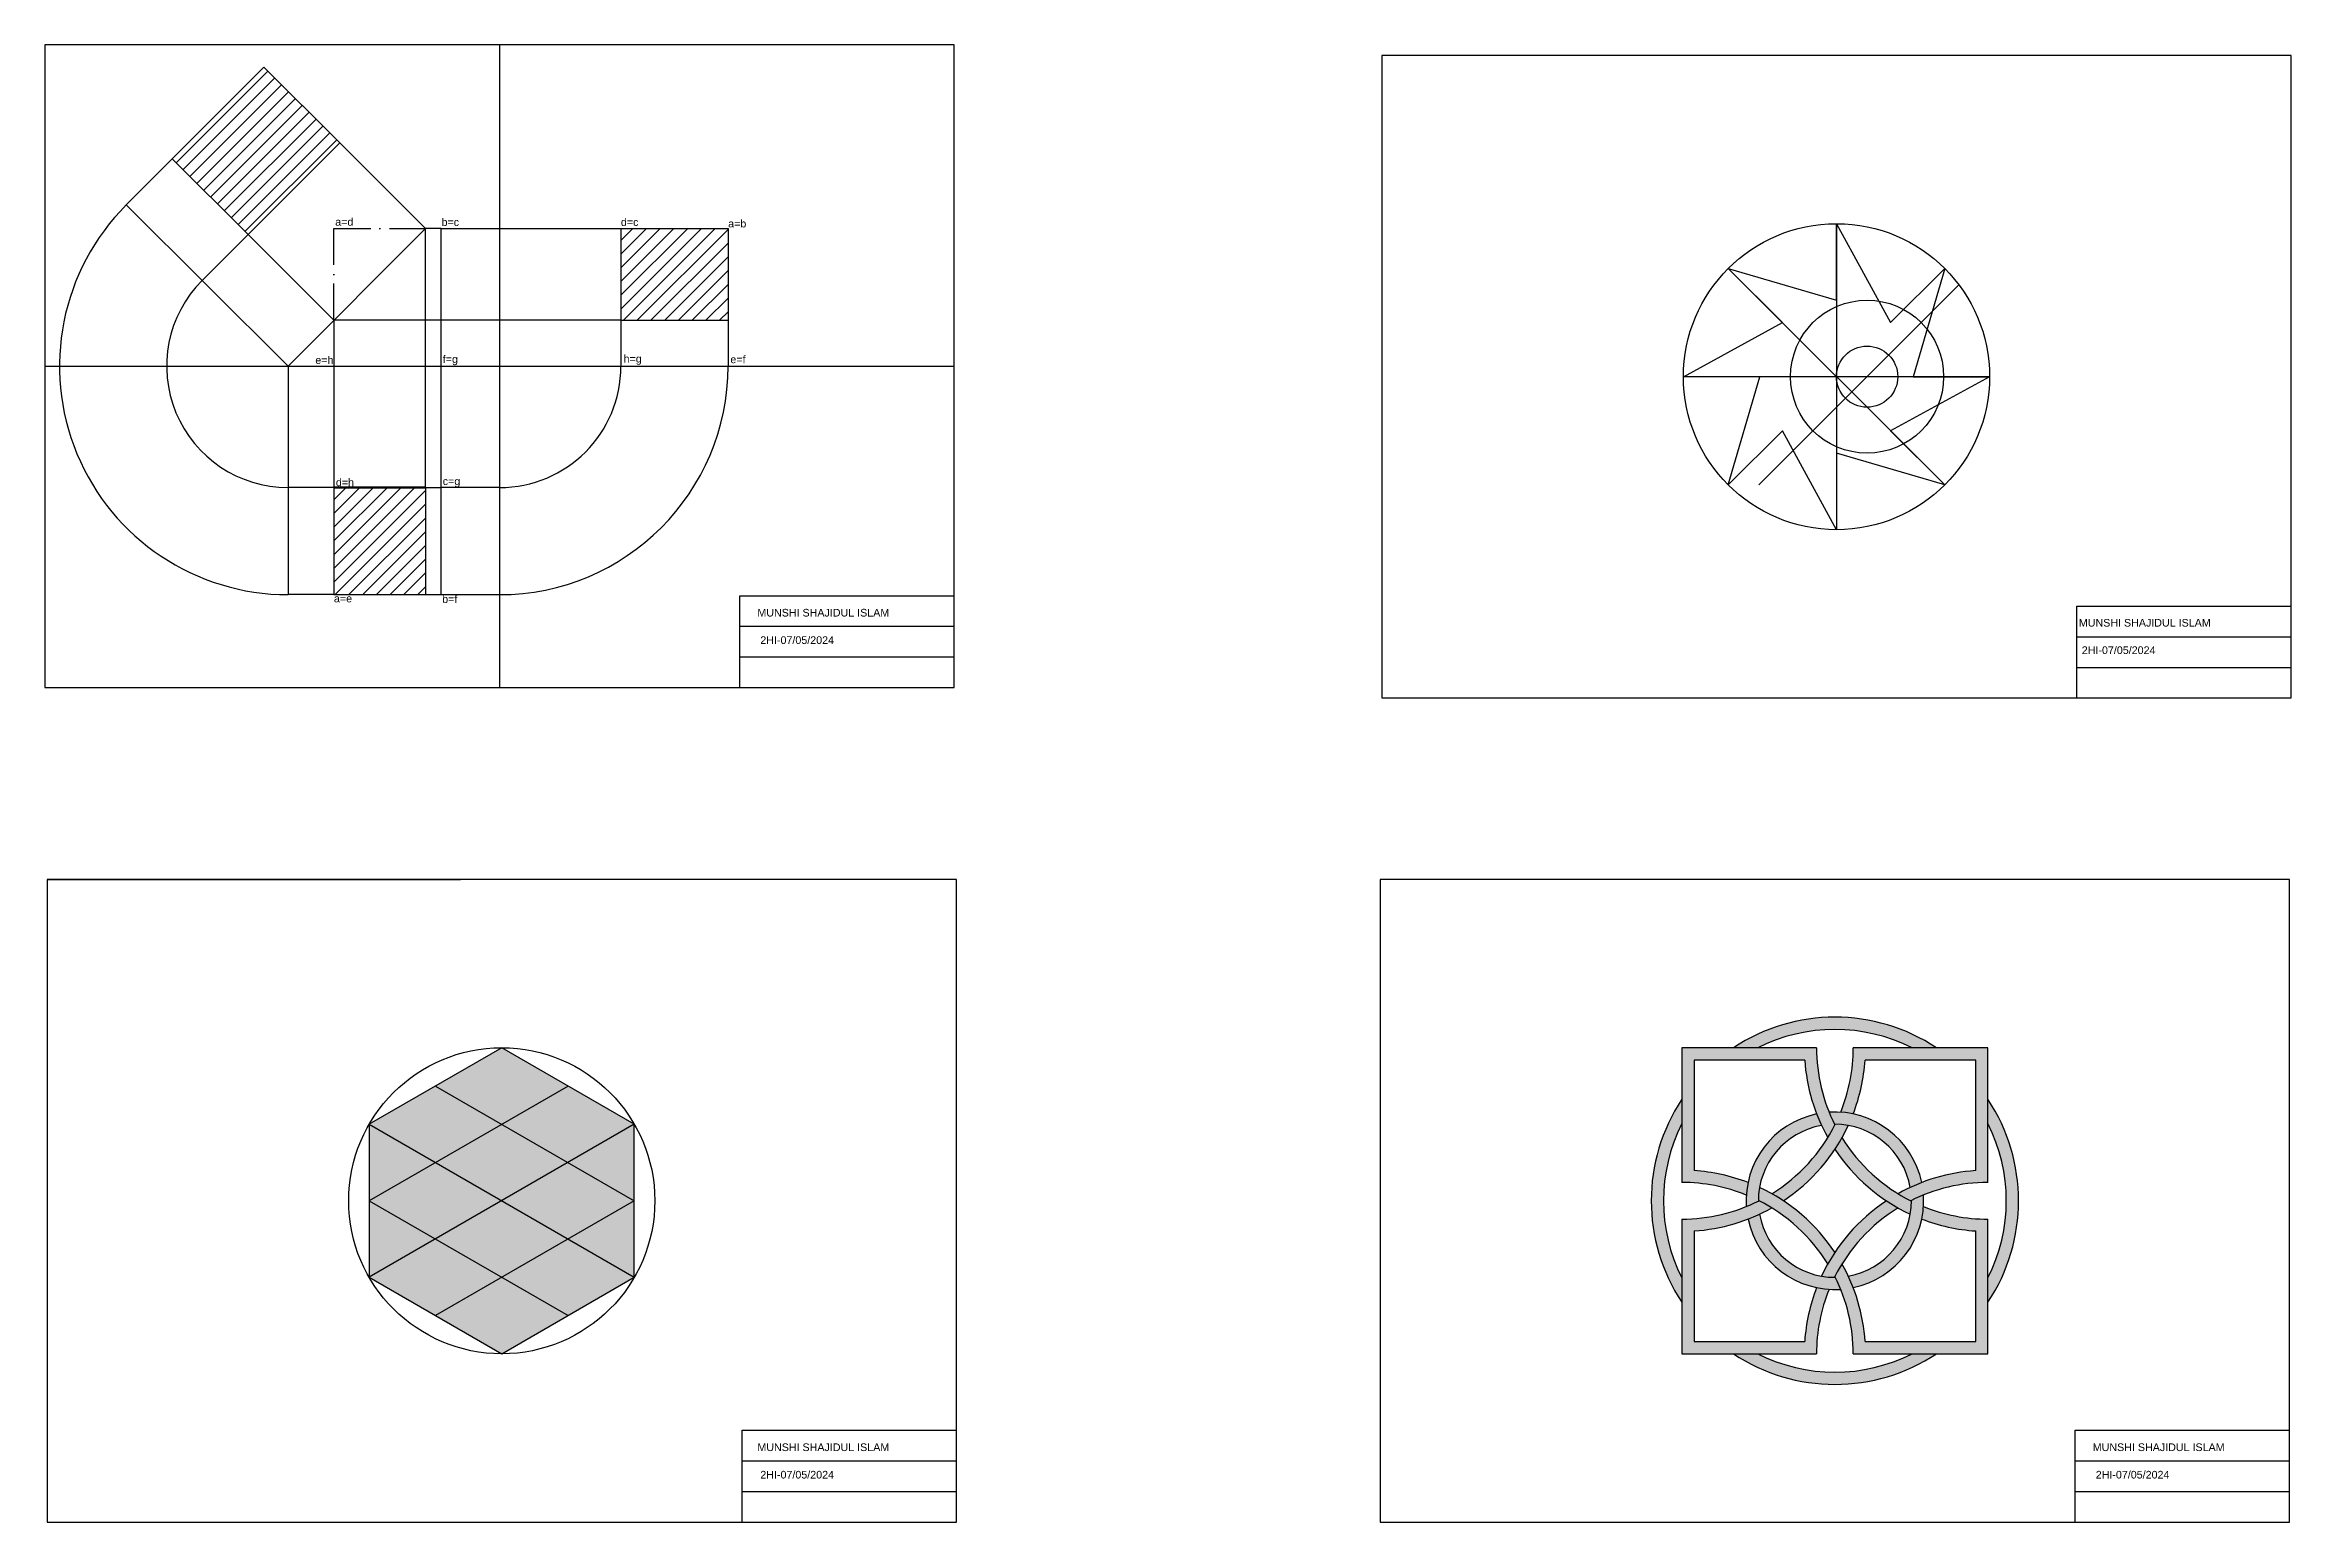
# Model space of a CAD drawing. Header units: millimetres. Extents: x -118128 to 24771, y 4545 to 7418.
# Drawn here: x 22073 to 22807, y 4545 to 5028 of the extents above; entities that cross this region are included whole.
import ezdxf

# ---------------------------------------------------------------- set-up
doc = ezdxf.new("R2010")
doc.units = ezdxf.units.MM
doc.linetypes.add('ACAD_ISO10W100', pattern=[18, 12, -3, 0, -3])
doc.layers.get('0').update_dxf_attribs({"color": 255})
doc.layers.add('linee di costr.', color=7, linetype='Continuous', true_color=0x30a003)
doc.layers.add('proiezione ortogonale', color=7, linetype='Continuous', true_color=0xffffff)
for name, color, linetype in [('sezione', 92, 'Continuous'), ('tav 1 2 3 cerchio', 181, 'Continuous'), ('tratteggio', 150, 'ACAD_ISO10W100')]:
    doc.layers.add(name, color=color, linetype=linetype)
doc.layers.add('squadratura', color=7, linetype='Continuous', plot=False)
doc.styles.get("Standard").update_dxf_attribs({"font": 'arial.ttf'})

msp = doc.modelspace()

# ---------------------------------------------------------------- texts
at = {"char_height": 2.5, "attachment_point": 1}
for s, insert in [('{\\C0;a=d}', (22167.62, 4971.26)), ('{\\C0;d=c}', (22260.94, 4971.18)), ('{\\C0;f=g}', (22202.76, 4926.41)), ('{\\C0;h=g}', (22261.81, 4926.55)), ('{\\C0;d=h}', (22167.84, 4886.14))]:
    msp.add_mtext(s, dxfattribs=dict(at, insert=insert))
for s, width, insert in [('{\\C0;b=c}', 3.637978807091713e-12, (22202.35, 4971.18)), ('{\\C0;a=b}', 7.7002, (22295.98, 4970.7)), ('{\\C0;e=h}', 6.076, (22161.12, 4926.09)), ('{\\C0;e=f}', 8.384, (22296.7, 4926.32)), ('{\\C0;c=g}', 6.9068, (22202.74, 4886.52)), ('{\\C0;a=e}', 5.9022, (22167.2, 4848.19)), ('{\\C0;b=f}', 5.678, (22202.55, 4847.98)), ('MUNSHI SHAJIDUL ISLAM', 57.2846, (22305.52, 4843.54)), ('MUNSHI SHAJIDUL ISLAM', 57.2846, (22737.19, 4840.25)), ('{\\C256;\\c16777215;2HI-07/05/2024}', 45.1569, (22306.48, 4834.58)), ('{\\C256;\\c16777215;2HI-07/05/2024}', 45.1569, (22738.15, 4831.29)), ('MUNSHI SHAJIDUL ISLAM', 57.2846, (22305.52, 4570.82)), ('MUNSHI SHAJIDUL ISLAM', 57.2846, (22741.73, 4570.82)), ('{\\C256;\\c16777215;2HI-07/05/2024}', 45.1569, (22306.48, 4561.85)), ('{\\C256;\\c16777215;2HI-07/05/2024}', 45.1569, (22742.7, 4561.85))]:
    msp.add_mtext_dynamic_manual_height_columns(s, width=width, gutter_width=12.5, heights=[0], dxfattribs=dict(at, insert=insert))

# ---------------------------------------------------------------- hatches: boundary and pattern name
h = msp.add_hatch(color=256)
h.dxf.hatch_style = 1
h.paths.add_polyline_path([(22624.34, 4700.11), (22632.28, 4700.11, -0.237915), (22682.72, 4700.11), (22690.67, 4700.11, 0.301511)])
h = msp.add_hatch(color=256)
h.set_gradient(color1=(255, 0, 255), color2=(244, 238, 81), tint=1, name='SPHERICAL')
h.paths.add_polyline_path([(22222.01, 4700.11), (22200.36, 4687.61), (22222.01, 4675.11), (22243.66, 4687.61)])
h.paths.add_polyline_path([(22222.01, 4675.11), (22200.36, 4687.61), (22178.7, 4675.11), (22200.36, 4662.61)])
h.paths.add_polyline_path([(22200.36, 4662.61), (22222.01, 4650.11), (22243.66, 4662.61), (22222.01, 4675.11)])
h.paths.add_polyline_path([(22200.36, 4637.61), (22222.01, 4650.11), (22200.36, 4662.61), (22178.7, 4650.11)])
h.paths.add_polyline_path([(22178.7, 4675.11), (22178.7, 4650.11), (22200.36, 4662.61)])
h.paths.add_polyline_path([(22178.7, 4625.11), (22200.36, 4637.61), (22178.7, 4650.11)])
h.paths.add_polyline_path([(22200.36, 4637.61), (22178.7, 4625.11), (22200.36, 4612.61), (22222.01, 4625.11)])
h.paths.add_polyline_path([(22200.36, 4612.61), (22222.01, 4600.11), (22243.66, 4612.61), (22222.01, 4625.11)])
h.paths.add_polyline_path([(22222.01, 4625.11), (22243.66, 4612.61), (22265.31, 4625.11), (22243.66, 4637.61)])
h.paths.add_polyline_path([(22243.66, 4637.61), (22222.01, 4650.11), (22200.36, 4637.61), (22222.01, 4625.11)])
h.paths.add_polyline_path([(22265.31, 4650.11), (22243.66, 4662.61), (22222.01, 4650.11), (22243.66, 4637.61)])
h.paths.add_polyline_path([(22243.66, 4637.61), (22265.31, 4625.11), (22265.31, 4650.11)])
h.paths.add_polyline_path([(22243.66, 4662.61), (22265.31, 4650.11), (22265.31, 4675.11)])
h.paths.add_polyline_path([(22265.31, 4675.11), (22243.66, 4687.61), (22222.01, 4675.11), (22243.66, 4662.61)])
h = msp.add_hatch(color=90)
h.dxf.hatch_style = 1
h.paths.add_polyline_path([(22663.5, 4700.11, -0.096695), (22659.39, 4679.05, -0.035551), (22663.47, 4678.49, 0.075625), (22667.37, 4696.11), (22703.5, 4696.11), (22703.5, 4659.98, 0.111662), (22678.13, 4652.43, 0.02124), (22682.28, 4650.11, -0.11732), (22707.5, 4656.11), (22707.5, 4700.11)])
h.paths.add_polyline_path([(22661.87, 4674.73, 0.042812), (22657.61, 4675.11, -0.139884), (22636.87, 4652.43, -0.018543), (22640.67, 4650.11, 0.137935)])
h.paths.add_polyline_path([(22636.87, 4647.79, 0.02124), (22632.72, 4650.11, -0.11732), (22607.5, 4644.11), (22607.5, 4600.11), (22651.5, 4600.11, -0.096695), (22655.61, 4621.17, -0.035551), (22651.53, 4621.73, 0.075625), (22647.64, 4604.11), (22611.5, 4604.11), (22611.5, 4640.25, 0.111662)])
h.paths.add_polyline_path([(22653.14, 4625.5, 0.042812), (22657.39, 4625.11, -0.139884), (22678.13, 4647.79, -0.018543), (22674.34, 4650.11, 0.137935)])
at = {"true_color": 0x139b48}
h = msp.add_hatch(color=114, dxfattribs=at)
h.dxf.hatch_style = 1
h.paths.add_polyline_path([(22667.37, 4696.11), (22703.5, 4696.11), (22703.5, 4659.98, 0.111662), (22678.13, 4652.43, 0.02124), (22682.28, 4650.11, -0.11732), (22707.5, 4656.11), (22707.5, 4700.11), (22663.5, 4700.11, -0.096695), (22659.39, 4679.05, -0.035551), (22663.47, 4678.49, 0.075625)])
h.paths.add_polyline_path([(22661.87, 4674.73, 0.042812), (22657.61, 4675.11, -0.139884), (22636.87, 4652.43, -0.018543), (22640.67, 4650.11, 0.137935)])
h.paths.add_polyline_path([(22607.5, 4644.11), (22607.5, 4600.11), (22651.5, 4600.11, -0.096695), (22655.61, 4621.17, -0.035551), (22651.53, 4621.73, 0.075625), (22647.64, 4604.11), (22611.5, 4604.11), (22611.5, 4640.25, 0.111662), (22636.87, 4647.79, 0.02124), (22632.72, 4650.11, -0.11732)])
h.paths.add_polyline_path([(22678.13, 4647.79, -0.018543), (22674.34, 4650.11, 0.137935), (22653.14, 4625.5, 0.042812), (22657.39, 4625.11, -0.139884)])
h = msp.add_hatch(color=3)
h.dxf.hatch_style = 1
h.paths.add_polyline_path([(22647.64, 4696.11, 0.111662), (22655.18, 4670.74, 0.02124), (22657.5, 4674.89, -0.11732), (22651.5, 4700.11), (22607.5, 4700.11), (22607.5, 4656.11, -0.096695), (22628.56, 4652, -0.035551), (22629.12, 4656.08, 0.075625), (22611.5, 4659.98), (22611.5, 4696.11)])
h.paths.add_polyline_path([(22659.82, 4670.74, -0.018543), (22657.5, 4666.95, 0.137935), (22682.12, 4645.75, 0.042812), (22682.5, 4650, -0.139884)])
h.paths.add_polyline_path([(22703.5, 4640.25), (22703.5, 4604.11), (22667.37, 4604.11, 0.111662), (22659.82, 4629.48, 0.02124), (22657.5, 4625.33, -0.11732), (22663.5, 4600.11), (22707.5, 4600.11), (22707.5, 4644.11, -0.096695), (22686.44, 4648.22, -0.035551), (22685.88, 4644.14, 0.075625)])
h.paths.add_polyline_path([(22655.18, 4629.48, -0.018543), (22657.5, 4633.28, 0.137935), (22632.89, 4654.48, 0.042812), (22632.5, 4650.22, -0.139884)])
h = msp.add_hatch(color=256)
h.dxf.hatch_style = 1
h.paths.add_polyline_path([(22707.5, 4683.28), (22707.5, 4675.33, -0.237915), (22707.5, 4624.89), (22707.5, 4616.95, 0.301511)])
h.paths.add_polyline_path([(22690.67, 4600.11), (22682.72, 4600.11, -0.237915), (22632.28, 4600.11), (22624.34, 4600.11, 0.301511)])
h.paths.add_polyline_path([(22607.5, 4616.95), (22607.5, 4624.89, -0.237915), (22607.5, 4675.33), (22607.5, 4683.28, 0.301511)])
h = msp.add_hatch(color=10)
h.dxf.hatch_style = 1
h.paths.add_polyline_path([(22653.14, 4674.73, -0.017049), (22651.53, 4678.49, 0.373167), (22628.56, 4648.22, 0.0193), (22632.5, 4650, -0.36493)])
h.paths.add_polyline_path([(22655.61, 4679.05, 0.0193), (22657.39, 4675.11, -0.36493), (22682.12, 4654.48, -0.017049), (22685.88, 4656.08, 0.373167)])
h.paths.add_polyline_path([(22686.44, 4652, 0.0193), (22682.5, 4650.22, -0.36493), (22661.87, 4625.5, -0.017049), (22663.47, 4621.73, 0.373167)])
h.paths.add_polyline_path([(22632.89, 4645.75, -0.017049), (22629.12, 4644.14, 0.373167), (22659.39, 4621.17, 0.0193), (22657.61, 4625.11, -0.36493)])
at = {"layer": 'tratteggio'}
h = msp.add_hatch(dxfattribs=at)
h.set_pattern_fill('ANSI31', color=256)
h.set_pattern_definition([(45, (-1926.4395, 272.728), (-2.24506403, 2.24506403), [])])
h.paths.add_polyline_path([(22114.38, 4990.61), (22139.14, 4965.88), (22169.09, 4995.86), (22144.32, 5020.59)])
h.paths.add_polyline_path([(22295.94, 4967.84), (22260.94, 4967.84), (22260.94, 4937.86), (22295.94, 4937.86)])
h.paths.add_polyline_path([(22167.2, 4848.19), (22197.14, 4848.19), (22197.14, 4883.19), (22167.2, 4883.19)])

# ---------------------------------------------------------------- linework, layer by layer
for p, q in [((22221.29, 5027.84), (22221.29, 4817.84)), ((22658.02, 4969.42), (22658.02, 4869.42)), ((22622.66, 4954.77), (22693.37, 4884.06)), ((22698.02, 4949.42), (22632.66, 4884.06)), ((22072.79, 4922.84), (22369.79, 4922.84)), ((22708.02, 4919.42), (22618.02, 4919.42))]:
    msp.add_line(p, q)
at = {"color": 0}
for p, q in [((22243.66, 4687.61), (22178.7, 4650.11)), ((22200.36, 4687.61), (22265.31, 4650.11)), ((22178.7, 4675.11), (22265.31, 4625.11)), ((22265.31, 4675.11), (22178.7, 4625.11)), ((22178.7, 4650.11), (22243.66, 4612.61)), ((22265.31, 4650.11), (22200.36, 4612.61))]:
    msp.add_line(p, q, dxfattribs=at)
at = {"color": 40, "true_color": 0xf8d731}
msp.add_lwpolyline([(22708.02, 4919.42), (22675.69, 4901.74), (22693.37, 4884.06), (22658.02, 4894.42), (22658.02, 4869.42), (22640.34, 4901.74), (22622.66, 4884.06), (22633.02, 4919.42), (22608.02, 4919.42), (22640.34, 4937.09), (22622.66, 4954.77), (22658.02, 4944.42), (22658.02, 4969.42), (22675.69, 4937.09), (22693.37, 4954.77), (22683.02, 4919.42)], close=True, dxfattribs=at)
msp.add_lwpolyline([(22265.31, 4625.11), (22265.31, 4675.11), (22222.01, 4700.11), (22178.7, 4675.11), (22178.7, 4625.11), (22222.01, 4600.11)], close=True)
at = {"color": 7, "true_color": 0xffffff}
for points in [[(22651.5, 4700.11), (22607.5, 4700.11), (22607.5, 4656.11)], [(22647.64, 4696.11), (22611.5, 4696.11), (22611.5, 4659.98)], [(22707.5, 4656.11), (22707.5, 4700.11), (22663.5, 4700.11)], [(22703.5, 4659.98), (22703.5, 4696.11), (22667.37, 4696.11)], [(22607.5, 4644.11), (22607.5, 4600.11), (22651.5, 4600.11)], [(22611.5, 4640.25), (22611.5, 4604.11), (22647.64, 4604.11)], [(22663.5, 4600.11), (22707.5, 4600.11), (22707.5, 4644.11)], [(22667.37, 4604.11), (22703.5, 4604.11), (22703.5, 4640.25)]]:
    msp.add_lwpolyline(points, dxfattribs=at)
for radius in [25, 10]:
    msp.add_circle((22668.02, 4919.42), radius)
for centre, radius, start, end in [((22657.5, 4650.11), 60, 56.44269, 123.55731), ((22657.5, 4650.11), 56, 63.2345, 116.7655), ((22707.5, 4700.11), 60, 183.82255, 209.30811), ((22707.5, 4700.11), 56, 180, 206.7655), ((22607.5, 4700.11), 56, 337.90774, 0), ((22607.5, 4700.11), 60, 338.87836, 356.17745), ((22657.5, 4650.11), 60, 146.44269, 213.55731), ((22657.5, 4650.11), 60, 326.44269, 33.55731), ((22657.5, 4650.11), 56, 153.2345, 206.7655), ((22657.5, 4650.11), 29, 101.87805, 183.73368), ((22657.5, 4650.11), 25, 100.05733, 180.25155), ((22607.5, 4700.11), 56, 301.63261, 333.48495), ((22607.5, 4700.11), 60, 303.55731, 334.97148), ((22657.5, 4650.11), 29, 11.87805, 93.73368), ((22657.5, 4650.11), 25, 10.05733, 90.25155), ((22657.5, 4650.11), 56, 333.2345, 26.7655), ((22707.5, 4700.11), 60, 213.55731, 244.97148), ((22707.5, 4700.11), 56, 211.63261, 243.48495), ((22607.5, 4600.11), 60, 68.87836, 86.17745), ((22707.5, 4600.11), 60, 93.82255, 119.30811), ((22607.5, 4600.11), 56, 67.90774, 90), ((22607.5, 4600.11), 60, 33.55731, 64.97148), ((22657.5, 4650.11), 29, 281.87805, 3.73368), ((22707.5, 4600.11), 56, 90, 116.7655), ((22607.5, 4700.11), 56, 270, 296.7655), ((22607.5, 4700.11), 60, 273.82255, 299.30811), ((22607.5, 4600.11), 56, 31.63261, 63.48495), ((22657.5, 4650.11), 25, 190.05733, 270.25155), ((22707.5, 4600.11), 60, 123.55731, 154.97148), ((22707.5, 4600.11), 56, 121.63261, 153.48495), ((22657.5, 4650.11), 25, 280.05733, 0.25155), ((22707.5, 4700.11), 56, 247.90774, 270), ((22657.5, 4650.11), 29, 191.87805, 273.73368), ((22707.5, 4700.11), 60, 248.87836, 266.17745), ((22607.5, 4600.11), 56, 0, 26.7655), ((22607.5, 4600.11), 60, 3.82255, 29.30811), ((22707.5, 4600.11), 60, 158.87836, 176.17745), ((22707.5, 4600.11), 56, 157.90774, 180), ((22657.5, 4650.11), 60, 236.44269, 303.55731), ((22657.5, 4650.11), 56, 243.2345, 296.7655)]:
    msp.add_arc(centre, radius, start, end, dxfattribs=at)
at = {"layer": 'linee di costr.'}
for p, q in [((22099.38, 4975.59), (22114.38, 4990.61)), ((22197.14, 4967.84), (22169.09, 4995.86)), ((22152.2, 4922.84), (22099.38, 4975.59)), ((22197.14, 4967.84), (22152.2, 4922.84)), ((22197.14, 4883.19), (22197.14, 4967.84)), ((22202.2, 4967.84), (22260.94, 4967.84)), ((22124.14, 4950.86), (22139.14, 4965.88)), ((22167.2, 4937.86), (22139.14, 4965.88)), ((22260.94, 4937.86), (22167.2, 4937.86)), ((22152.2, 4922.84), (22152.2, 4848.19)), ((22167.2, 4922.84), (22167.2, 4883.19)), ((22202.2, 4883.19), (22202.2, 4922.84)), ((22260.94, 4922.84), (22295.94, 4922.84)), ((22167.2, 4883.19), (22152.2, 4883.19)), ((22221.29, 4883.19), (22202.2, 4883.19)), ((22167.2, 4848.19), (22152.2, 4848.19)), ((22202.2, 4848.19), (22221.29, 4848.19))]:
    msp.add_line(p, q, dxfattribs=at)
for centre, radius, start, end in [((22152.2, 4922.84), 74.65, 135.03543, 270), ((22152.2, 4922.84), 39.65, 135.03543, 270), ((22221.29, 4922.84), 74.65, 270, 0), ((22221.29, 4922.84), 39.65, 270, 0)]:
    msp.add_arc(centre, radius, start, end, dxfattribs=at)
at = {"layer": 'proiezione ortogonale'}
for p, q in [((22202.2, 4967.84), (22197.14, 4967.84)), ((22202.2, 4922.84), (22202.2, 4967.84)), ((22167.2, 4937.86), (22167.2, 4922.84)), ((22260.94, 4937.86), (22260.94, 4922.84)), ((22295.94, 4937.86), (22295.94, 4922.84)), ((22167.2, 4922.84), (22202.2, 4922.84)), ((22197.14, 4883.19), (22202.2, 4883.19)), ((22202.2, 4848.19), (22202.2, 4883.19)), ((22197.14, 4848.19), (22202.2, 4848.19))]:
    msp.add_line(p, q, dxfattribs=at)
at = {"layer": 'sezione'}
for p, q in [((22144.32, 5020.59), (22114.38, 4990.61)), ((22144.32, 5020.59), (22169.09, 4995.86)), ((22114.38, 4990.61), (22139.14, 4965.88)), ((22169.09, 4995.86), (22139.14, 4965.88)), ((22260.94, 4967.84), (22295.94, 4967.84)), ((22260.94, 4967.84), (22260.94, 4937.86)), ((22295.94, 4967.84), (22295.94, 4937.86)), ((22260.94, 4937.86), (22295.94, 4937.86)), ((22167.2, 4883.19), (22167.2, 4848.19)), ((22197.14, 4883.19), (22197.14, 4848.19)), ((22167.2, 4848.19), (22197.14, 4848.19))]:
    msp.add_line(p, q, dxfattribs=at)
at = {"layer": 'sezione', "lineweight": 80}
msp.add_line((22197.14, 4883.19), (22167.2, 4883.19), dxfattribs=at)
at = {"layer": 'squadratura'}
for p, q in [((22736.52, 4814.42), (22736.52, 4844.42)), ((22736.52, 4844.42), (22806.52, 4844.42)), ((22299.79, 4837.84), (22369.79, 4837.84)), ((22736.52, 4834.42), (22806.52, 4834.42)), ((22299.79, 4827.84), (22369.79, 4827.84)), ((22736.52, 4824.42), (22806.52, 4824.42)), ((22073.51, 4755.11), (22208.51, 4755.11)), ((22300.51, 4545.11), (22300.51, 4575.11)), ((22300.51, 4575.11), (22370.51, 4575.11)), ((22736, 4545.11), (22736, 4575.11)), ((22736, 4575.11), (22806, 4575.11)), ((22300.51, 4565.11), (22370.51, 4565.11)), ((22736, 4565.11), (22806, 4565.11)), ((22300.51, 4555.11), (22370.51, 4555.11)), ((22736, 4555.11), (22806, 4555.11))]:
    msp.add_line(p, q, dxfattribs=at)
msp.add_lwpolyline([(22072.79, 4817.84), (22369.79, 4817.84), (22369.79, 5027.84), (22072.79, 5027.84)], close=True, dxfattribs=at)
for points in [[(22509.52, 4814.42), (22806.52, 4814.42), (22806.52, 5024.42), (22509.52, 5024.42), (22509.52, 4814.42)], [(22299.79, 4817.84), (22299.79, 4847.84), (22369.79, 4847.84)], [(22073.51, 4545.11), (22370.51, 4545.11), (22370.51, 4755.11), (22073.51, 4755.11), (22073.51, 4545.11)], [(22509, 4545.11), (22806, 4545.11), (22806, 4755.11), (22509, 4755.11), (22509, 4545.11)]]:
    msp.add_lwpolyline(points, dxfattribs=at)
at = {"layer": 'tav 1 2 3 cerchio'}
for centre in [(22658.02, 4919.42), (22222.01, 4650.11)]:
    msp.add_circle(centre, 50, dxfattribs=at)
at = {"layer": 'tratteggio'}
for p, q in [((22167.2, 4937.86), (22167.2, 4967.84)), ((22167.2, 4967.84), (22197.14, 4967.84))]:
    msp.add_line(p, q, dxfattribs=at)

msp.set_redraw_order([(e.dxf.handle, doc.entitydb.next_handle()) for e in msp.query("TEXT MTEXT ATTDEF DIMENSION ARC_DIMENSION")])  # texts and dimensions are drawn at this point

doc.saveas('drawing.dxf')
